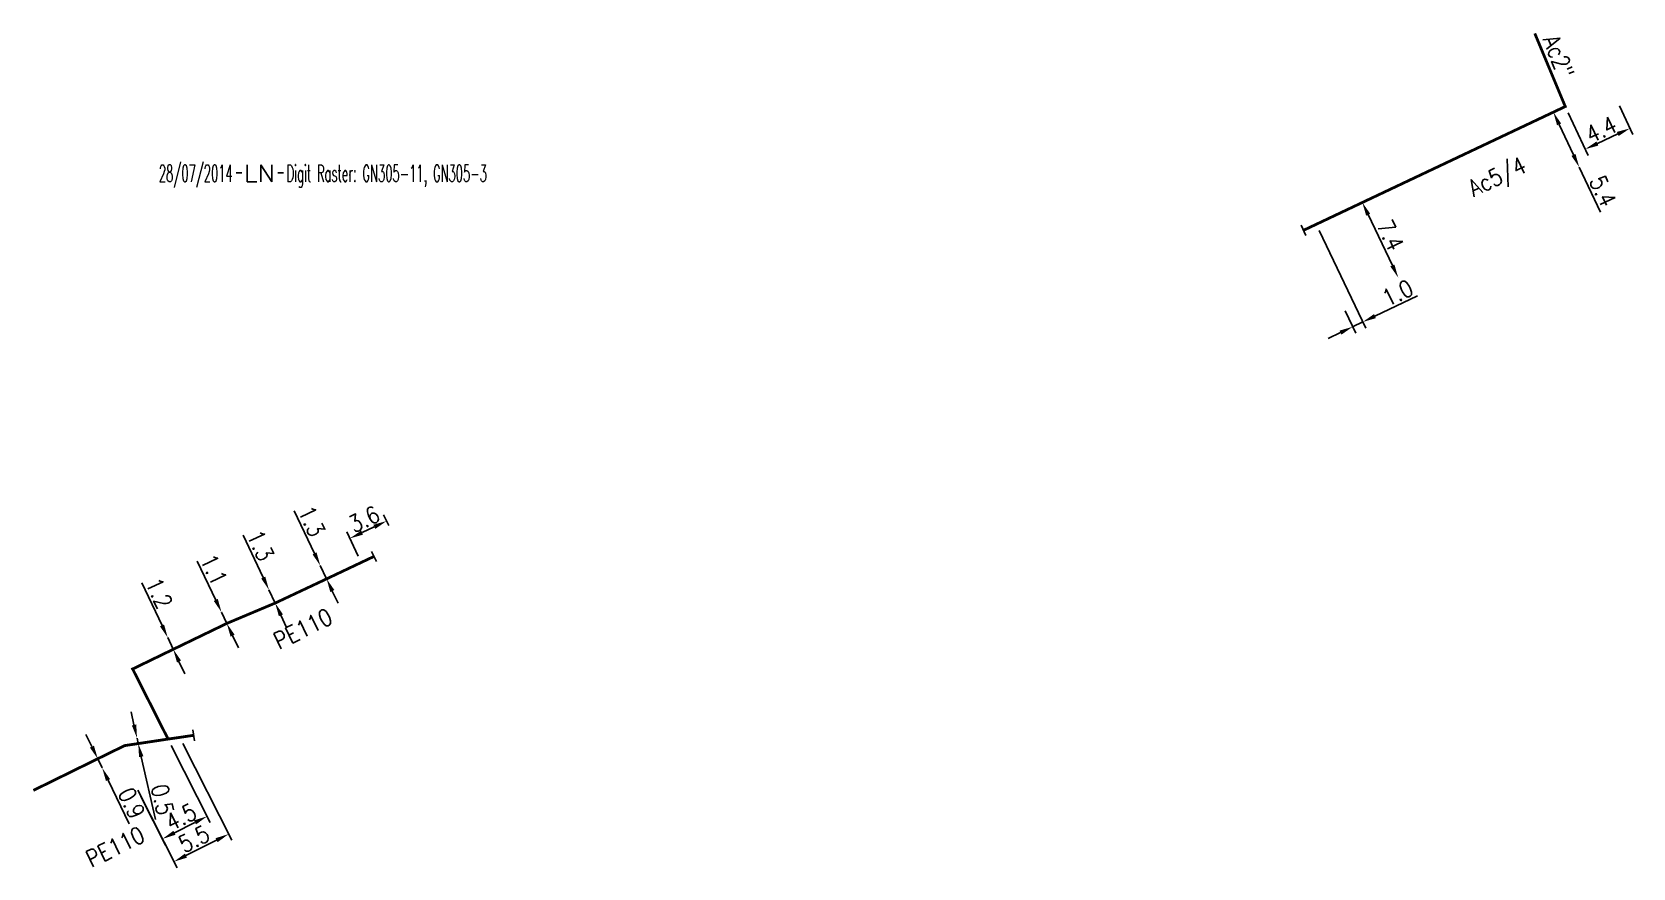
# Model space of a CAD drawing. Header units: millimetres. Extents: x 108995 to 110000, y 119999 to 121000.
# Drawn here: x 108999.9 to 109142.2, y 120925.8 to 121000.1 of the extents above; entities that cross this region are included whole.
import ezdxf
from ezdxf.enums import TextEntityAlignment as Align

# ---------------------------------------------------------------- set-up
doc = ezdxf.new("R2010")
doc.units = ezdxf.units.MM
doc.header["$MEASUREMENT"] = 0
doc.header["$PDMODE"] = 34
doc.linetypes.add('L_25_AP', pattern=[2000, 1000, 1000])
doc.layers.get('0').update_dxf_attribs({"linetype": 'CONTINUOUS'})
doc.layers.get('DEFPOINTS').update_dxf_attribs({"linetype": 'CONTINUOUS'})
doc.layers.add('L_150', color=1, linetype='CONTINUOUS')
doc.layers.add('L_340', color=7, linetype='CONTINUOUS')
doc.styles.add('G_ROMANS', font='ROMANS.SHX', dxfattribs={"width": 0.75})
doc.styles.get("Standard").update_dxf_attribs({"font": 'romans.shx', "width": 0.85})
doc.dimstyles.get("Standard").update_dxf_attribs({"dimtxt": 1.5, "dimasz": 1.2, "dimexe": 0.625, "dimexo": 0.625, "dimgap": 0.25, "dimtad": 1, "dimdec": 1, "dimzin": 0, "dimdsep": 46, "dimtxsty": 'Standard', "dimcen": -0.5, "dimadec": 0, "dimazin": 0, "dimtfac": 1, "dimtdec": 1, "dimtmove": 0, "dimatfit": 3, "dimfxl": 1, "dimtolj": 1, "dimtzin": 0, "dimarcsym": 0})

msp = doc.modelspace()

# ---------------------------------------------------------------- texts
at = {"layer": 'L_150', "linetype": 'Continuous', "width": 0.85}
for s, rotation, p in [('Ac2"', 292.6094, (109134.14, 120999.47)), ('Ac5/4', 25.3375, (109128.01, 120985.46)), ('PE110', 26.2419, (109021.84, 120945.2)), ('PE110', 26.2419, (109005.15, 120925.82))]:
    msp.add_text(s, height=1.5, rotation=rotation, dxfattribs=at).set_placement(p)

# ---------------------------------------------------------------- blocks, each defined once
blk = doc.blocks.new('*D36')
at = {"layer": 'DEFPOINTS', "color": 0, "linetype": 'Continuous', "transparency": 16777216}
for p in [(109140.74, 120994.11), (109136.17, 120993.5), (109141.92, 120991.56)]:
    blk.add_point(p, dxfattribs=at)
at = {"layer": 'L_150', "color": 0, "linetype": 'Continuous', "lineweight": -2, "transparency": 16777216}
for p, q in [((109136.43, 120992.93), (109138.2, 120989.14)), ((109141, 120993.55), (109142.19, 120991)), ((109139.02, 120990.21), (109140.84, 120991.06))]:
    blk.add_line(p, q, dxfattribs=at)
at = {"layer": 'L_150', "color": 0, "linetype": 'Continuous', "transparency": 16777216}
for points in [[(109140.75, 120991.24), (109140.92, 120990.88), (109141.92, 120991.56)], [(109138.94, 120990.39), (109139.11, 120990.03), (109137.94, 120989.71)]]:
    blk.add_solid(points, dxfattribs=at)
at = {"layer": 'L_150', "color": 0, "linetype": 'Continuous', "transparency": 16777216, "insert": (109139.36, 120991.47), "char_height": 1.5, "attachment_point": 5, "rotation": 24.9864}
blk.add_mtext('\\A1;4.4', dxfattribs=at)
blk = doc.blocks.new('*D37')
at = {"layer": 'DEFPOINTS', "color": 0, "linetype": 'Continuous', "transparency": 16777216}
for p in [(109135.11, 120993), (109137.41, 120988.11), (109137.41, 120988.11)]:
    blk.add_point(p, dxfattribs=at)
at = {"layer": 'L_150', "color": 0, "linetype": 'Continuous', "lineweight": -2, "transparency": 16777216}
for p, q in [((109135.62, 120991.91), (109136.9, 120989.2)), ((109137.41, 120988.11), (109139.3, 120984.1))]:
    blk.add_line(p, q, dxfattribs=at)
at = {"layer": 'L_150', "color": 0, "linetype": 'Continuous', "transparency": 16777216}
for points in [[(109135.8, 120992), (109135.44, 120991.83), (109135.11, 120993)], [(109137.08, 120989.28), (109136.72, 120989.11), (109137.41, 120988.11)]]:
    blk.add_solid(points, dxfattribs=at)
at = {"layer": 'L_150', "color": 0, "linetype": 'Continuous', "transparency": 16777216, "insert": (109139.52, 120985.99), "char_height": 1.5, "attachment_point": 5, "rotation": 295.2197}
blk.add_mtext('\\A1;5.4', dxfattribs=at)
blk = doc.blocks.new('*D38')
at = {"layer": 'DEFPOINTS', "color": 0, "linetype": 'Continuous', "transparency": 16777216}
for p in [(109118.13, 120984.97), (109121.32, 120978.29), (109121.32, 120978.29)]:
    blk.add_point(p, dxfattribs=at)
at = {"layer": 'L_150', "color": 0, "linetype": 'Continuous', "lineweight": -2, "transparency": 16777216}
blk.add_line((109118.65, 120983.89), (109120.8, 120979.37), dxfattribs=at)
at = {"layer": 'L_150', "color": 0, "linetype": 'Continuous', "transparency": 16777216}
for points in [[(109118.83, 120983.97), (109118.47, 120983.8), (109118.13, 120984.97)], [(109120.98, 120979.46), (109120.62, 120979.29), (109121.32, 120978.29)]]:
    blk.add_solid(points, dxfattribs=at)
at = {"layer": 'L_150', "color": 0, "linetype": 'Continuous', "transparency": 16777216, "insert": (109120.63, 120982.06), "char_height": 1.5, "attachment_point": 5, "rotation": 295.4781}
blk.add_mtext('\\A1;7.4', dxfattribs=at)
blk = doc.blocks.new('L_340_07')
at = {"color": 0, "linetype": 'Continuous', "const_width": 0.25, "flags": 128}
blk.add_lwpolyline([(0, 0), (1.25, 0)], dxfattribs=at)
at = {"color": 0, "linetype": 'Continuous', "flags": 128}
blk.add_lwpolyline([(1.25, -0.5), (1.25, 0.5)], dxfattribs=at)
at = {"color": 0, "linetype": 'Continuous', "style": 'G_ROMANS', "width": 0.75, "flags": 3}
for tag, p in [('DEF_LEG', (0.72, -3.47)), ('DEF_COUP', (0.72, -5.97)), ('DEF_TYPE', (0.72, -8.47))]:
    blk.add_attdef(tag, text='', height=1.2, dxfattribs=at).set_placement(p, align=Align.MIDDLE)
blk = doc.blocks.new('*D106')
at = {"layer": 'DEFPOINTS', "color": 0, "linetype": 'Continuous', "transparency": 16777216}
for p in [(109005.72, 120935.52), (109006.11, 120934.71), (109006.11, 120934.71)]:
    blk.add_point(p, dxfattribs=at)
at = {"layer": 'L_150', "color": 0, "linetype": 'Continuous', "lineweight": -2, "transparency": 16777216}
for p, q in [((109005.2, 120936.6), (109004.67, 120937.68)), ((109005.72, 120935.52), (109006.11, 120934.71)), ((109006.63, 120933.63), (109008.5, 120929.74))]:
    blk.add_line(p, q, dxfattribs=at)
at = {"layer": 'L_150', "color": 0, "linetype": 'Continuous', "transparency": 16777216}
for points in [[(109005.38, 120936.68), (109005.02, 120936.51), (109005.72, 120935.52)], [(109006.81, 120933.71), (109006.45, 120933.54), (109006.11, 120934.71)]]:
    blk.add_solid(points, dxfattribs=at)
at = {"layer": 'L_150', "color": 0, "linetype": 'Continuous', "transparency": 16777216, "insert": (109008.73, 120931.58), "char_height": 1.5, "attachment_point": 5, "rotation": 295.7547}
blk.add_mtext('\\A1;0.9', dxfattribs=at)
blk = doc.blocks.new('*D107')
at = {"layer": 'DEFPOINTS', "color": 0, "linetype": 'Continuous', "transparency": 16777216}
for p in [(109011.97, 120937.27), (109009.28, 120932.72), (109011.46, 120928.39)]:
    blk.add_point(p, dxfattribs=at)
at = {"layer": 'L_150', "color": 0, "linetype": 'Continuous', "lineweight": -2, "transparency": 16777216}
for p, q in [((109012.25, 120936.71), (109015.72, 120929.84)), ((109009.56, 120932.17), (109011.74, 120927.84)), ((109014.36, 120929.86), (109012.53, 120928.93))]:
    blk.add_line(p, q, dxfattribs=at)
at = {"layer": 'L_150', "color": 0, "linetype": 'Continuous', "transparency": 16777216}
for points in [[(109014.27, 120930.04), (109014.45, 120929.68), (109015.44, 120930.4)], [(109012.44, 120929.11), (109012.62, 120928.76), (109011.46, 120928.39)]]:
    blk.add_solid(points, dxfattribs=at)
at = {"layer": 'L_150', "color": 0, "linetype": 'Continuous', "transparency": 16777216, "insert": (109013.12, 120930.35), "char_height": 1.5, "attachment_point": 5, "rotation": 26.7882}
blk.add_mtext('\\A1;4.5', dxfattribs=at)
blk = doc.blocks.new('*D108')
at = {"layer": 'DEFPOINTS', "color": 0, "linetype": 'Continuous', "transparency": 16777216}
for p in [(109009.21, 120937.36), (109009.21, 120937.36), (109009.32, 120936.87)]:
    blk.add_point(p, dxfattribs=at)
at = {"layer": 'L_150', "color": 0, "linetype": 'Continuous', "lineweight": -2, "transparency": 16777216}
for p, q in [((109008.94, 120938.53), (109008.68, 120939.7)), ((109009.21, 120937.36), (109009.32, 120936.87)), ((109009.58, 120935.7), (109010.85, 120930.12))]:
    blk.add_line(p, q, dxfattribs=at)
at = {"layer": 'L_150', "color": 0, "linetype": 'Continuous', "transparency": 16777216}
for points in [[(109009.14, 120938.57), (109008.75, 120938.48), (109009.21, 120937.36)], [(109009.78, 120935.74), (109009.39, 120935.66), (109009.32, 120936.87)]]:
    blk.add_solid(points, dxfattribs=at)
at = {"layer": 'L_150', "color": 0, "linetype": 'Continuous', "transparency": 16777216, "insert": (109011.47, 120931.89), "char_height": 1.5, "attachment_point": 5, "rotation": 282.7756}
blk.add_mtext('\\A1;0.5', dxfattribs=at)
blk = doc.blocks.new('*D109')
at = {"layer": 'DEFPOINTS', "color": 0, "linetype": 'Continuous', "transparency": 16777216}
for p in [(109011.94, 120946.29), (109011.94, 120946.29), (109012.43, 120945.25)]:
    blk.add_point(p, dxfattribs=at)
at = {"layer": 'L_150', "color": 0, "linetype": 'Continuous', "lineweight": -2, "transparency": 16777216}
for p, q in [((109011.43, 120947.37), (109009.64, 120951.16)), ((109012.43, 120945.25), (109011.94, 120946.29)), ((109012.94, 120944.16), (109013.45, 120943.08))]:
    blk.add_line(p, q, dxfattribs=at)
at = {"layer": 'L_150', "color": 0, "linetype": 'Continuous', "transparency": 16777216}
for points in [[(109011.61, 120947.46), (109011.25, 120947.29), (109011.94, 120946.29)], [(109013.12, 120944.25), (109012.76, 120944.08), (109012.43, 120945.25)]]:
    blk.add_solid(points, dxfattribs=at)
at = {"layer": 'L_150', "color": 0, "linetype": 'Continuous', "transparency": 16777216, "insert": (109011.18, 120950.24), "char_height": 1.5, "attachment_point": 5, "rotation": 295.2535}
blk.add_mtext('\\A1;1.2', dxfattribs=at)
blk = doc.blocks.new('*D110')
at = {"layer": 'DEFPOINTS', "color": 0, "linetype": 'Continuous', "transparency": 16777216}
for p in [(109016.72, 120948.55), (109016.72, 120948.55), (109017.19, 120947.55)]:
    blk.add_point(p, dxfattribs=at)
at = {"layer": 'L_150', "color": 0, "linetype": 'Continuous', "lineweight": -2, "transparency": 16777216}
for p, q in [((109016.21, 120949.63), (109014.57, 120953.09)), ((109017.19, 120947.55), (109016.72, 120948.55)), ((109017.7, 120946.47), (109018.22, 120945.38))]:
    blk.add_line(p, q, dxfattribs=at)
at = {"layer": 'L_150', "color": 0, "linetype": 'Continuous', "transparency": 16777216}
for points in [[(109016.39, 120949.72), (109016.03, 120949.55), (109016.72, 120948.55)], [(109017.88, 120946.55), (109017.52, 120946.38), (109017.19, 120947.55)]]:
    blk.add_solid(points, dxfattribs=at)
at = {"layer": 'L_150', "color": 0, "linetype": 'Continuous', "transparency": 16777216, "insert": (109016.04, 120952.33), "char_height": 1.5, "attachment_point": 5, "rotation": 295.289}
blk.add_mtext('\\A1;1.1', dxfattribs=at)
blk = doc.blocks.new('*D111')
at = {"layer": 'DEFPOINTS', "color": 0, "linetype": 'Continuous', "transparency": 16777216}
for p in [(109020.94, 120950.53), (109020.94, 120950.53), (109021.49, 120949.36)]:
    blk.add_point(p, dxfattribs=at)
at = {"layer": 'L_150', "color": 0, "linetype": 'Continuous', "lineweight": -2, "transparency": 16777216}
for p, q in [((109020.43, 120951.62), (109018.65, 120955.41)), ((109021.49, 120949.36), (109020.94, 120950.53)), ((109022, 120948.27), (109022.51, 120947.19))]:
    blk.add_line(p, q, dxfattribs=at)
at = {"layer": 'L_150', "color": 0, "linetype": 'Continuous', "transparency": 16777216}
for points in [[(109020.61, 120951.71), (109020.25, 120951.54), (109020.94, 120950.53)], [(109022.18, 120948.36), (109021.82, 120948.19), (109021.49, 120949.36)]]:
    blk.add_solid(points, dxfattribs=at)
at = {"layer": 'L_150', "color": 0, "linetype": 'Continuous', "transparency": 16777216, "insert": (109020.19, 120954.48), "char_height": 1.5, "attachment_point": 5, "rotation": 295.1838}
blk.add_mtext('\\A1;1.3', dxfattribs=at)
blk = doc.blocks.new('*D112')
at = {"layer": 'DEFPOINTS', "color": 0, "linetype": 'Continuous', "transparency": 16777216}
for p in [(109025.5, 120952.69), (109025.5, 120952.69), (109026.06, 120951.51)]:
    blk.add_point(p, dxfattribs=at)
at = {"layer": 'L_150', "color": 0, "linetype": 'Continuous', "lineweight": -2, "transparency": 16777216}
for p, q in [((109024.99, 120953.77), (109023.19, 120957.56)), ((109026.06, 120951.51), (109025.5, 120952.69)), ((109026.57, 120950.43), (109027.08, 120949.35))]:
    blk.add_line(p, q, dxfattribs=at)
at = {"layer": 'L_150', "color": 0, "linetype": 'Continuous', "transparency": 16777216}
for points in [[(109025.17, 120953.86), (109024.81, 120953.69), (109025.5, 120952.69)], [(109026.75, 120950.52), (109026.39, 120950.34), (109026.06, 120951.51)]]:
    blk.add_solid(points, dxfattribs=at)
at = {"layer": 'L_150', "color": 0, "linetype": 'Continuous', "transparency": 16777216, "insert": (109024.74, 120956.64), "char_height": 1.5, "attachment_point": 5, "rotation": 295.3576}
blk.add_mtext('\\A1;1.3', dxfattribs=at)
blk = doc.blocks.new('*D113')
at = {"layer": 'DEFPOINTS', "color": 0, "linetype": 'Continuous', "transparency": 16777216}
for p in [(109031.39, 120956.65), (109031.84, 120955.69), (109029.14, 120952.97)]:
    blk.add_point(p, dxfattribs=at)
at = {"layer": 'L_340', "color": 0, "linetype": 'Continuous', "lineweight": -2, "transparency": 16777216}
for p, q in [((109031.58, 120956.25), (109031.12, 120957.21)), ((109028.87, 120953.54), (109027.87, 120955.68)), ((109029.22, 120955.62), (109030.3, 120956.14))]:
    blk.add_line(p, q, dxfattribs=at)
at = {"layer": 'L_340', "color": 0, "linetype": 'Continuous', "transparency": 16777216}
for points in [[(109030.22, 120956.32), (109030.39, 120955.95), (109031.39, 120956.65)], [(109029.13, 120955.8), (109029.3, 120955.44), (109028.13, 120955.11)]]:
    blk.add_solid(points, dxfattribs=at)
at = {"layer": 'L_340', "color": 0, "linetype": 'Continuous', "transparency": 16777216, "insert": (109029.4, 120956.82), "char_height": 1.5, "attachment_point": 5, "rotation": 25.2472}
blk.add_mtext('\\A1;3.6', dxfattribs=at)
blk = doc.blocks.new('*D114')
at = {"layer": 'DEFPOINTS', "color": 0, "linetype": 'Continuous', "transparency": 16777216}
for p in [(109013.01, 120937.42), (109009, 120933.28), (109012.49, 120926.37)]:
    blk.add_point(p, dxfattribs=at)
at = {"layer": 'L_340', "color": 0, "linetype": 'Continuous', "lineweight": -2, "transparency": 16777216}
for p, q in [((109013.29, 120936.87), (109017.63, 120928.27)), ((109009.28, 120932.72), (109012.77, 120925.81)), ((109016.28, 120928.28), (109013.56, 120926.91))]:
    blk.add_line(p, q, dxfattribs=at)
at = {"layer": 'L_340', "color": 0, "linetype": 'Continuous', "transparency": 16777216}
for points in [[(109016.19, 120928.46), (109016.37, 120928.1), (109017.35, 120928.82)], [(109013.47, 120927.09), (109013.65, 120926.73), (109012.49, 120926.37)]]:
    blk.add_solid(points, dxfattribs=at)
at = {"layer": 'L_340', "color": 0, "linetype": 'Continuous', "transparency": 16777216, "insert": (109014.28, 120928.39), "char_height": 1.5, "attachment_point": 5, "rotation": 26.7882}
blk.add_mtext('\\A1;5.5', dxfattribs=at)
blk = doc.blocks.new('GIS_MODF')
at = {"color": 0, "linetype": 'Continuous', "flags": 128}
for points in [[(-2.18, -0.01), (-1.68, -0.01)], [(1.52, -0.01), (2.02, -0.01)]]:
    blk.add_lwpolyline(points, dxfattribs=at)
at = {"color": 0, "linetype": 'Continuous', "width": 0.5}
blk.add_attdef('DATE', text='', height=1.5, dxfattribs=at).set_placement((-2.5, -0.8), align=Align.RIGHT)
at = {"color": 0, "linetype": 'Continuous', "width": 1.771291}
blk.add_attdef('USER', text='', height=1.5, dxfattribs=at).set_placement((-1.51, -0.8), (1.28, -0.8), align=Align.FIT)
at = {"color": 0, "linetype": 'Continuous', "width": 0.5}
blk.add_attdef('DESC', (2.29, -0.8), '', height=1.5, dxfattribs=at)
blk = doc.blocks.new('*D316')
at = {"layer": 'DEFPOINTS', "color": 0, "linetype": 'Continuous', "transparency": 16777216}
for p in [(109114.03, 120983.03), (109116.32, 120975.91), (109118.17, 120974.35)]:
    blk.add_point(p, dxfattribs=at)
at = {"layer": 'L_340', "color": 0, "linetype": 'Continuous', "lineweight": -2, "transparency": 16777216}
for p, q in [((109114.3, 120982.47), (109118.44, 120973.79)), ((109119.25, 120974.87), (109123.03, 120976.67)), ((109116.59, 120975.34), (109117.54, 120973.36)), ((109117.27, 120973.92), (109118.17, 120974.35)), ((109116.18, 120973.4), (109115.1, 120972.89))]:
    blk.add_line(p, q, dxfattribs=at)
at = {"layer": 'L_340', "color": 0, "linetype": 'Continuous', "transparency": 16777216}
for points in [[(109116.1, 120973.58), (109116.27, 120973.22), (109117.27, 120973.92)], [(109119.17, 120975.05), (109119.34, 120974.69), (109118.17, 120974.35)]]:
    blk.add_solid(points, dxfattribs=at)
at = {"layer": 'L_340', "color": 0, "linetype": 'Continuous', "transparency": 16777216, "insert": (109121.26, 120976.93), "char_height": 1.5, "attachment_point": 5, "rotation": 25.4781}
blk.add_mtext('\\A1;1.0', dxfattribs=at)

# ---------------------------------------------------------------- dimensions: what is measured, and where the dimension line sits
at = {"layer": 'L_150', "linetype": 'Continuous'}
for base, p1, p2, angle, picture, middle in [((109141.92, 120991.56), (109136.17, 120993.5), (109140.74, 120994.11), 204.9864, '*D36', (109139.78, 120990.57)), ((109137.41, 120988.11), (109135.11, 120993), (109137.41, 120988.11), 115.2197, '*D37', (109138.61, 120985.56)), ((109121.32, 120978.29), (109118.13, 120984.97), (109121.32, 120978.29), 115.4781, '*D38', (109119.72, 120981.63)), ((109025.5, 120952.69), (109026.06, 120951.51), (109025.5, 120952.69), 295.3576, '*D112', (109023.83, 120956.21)), ((109020.94, 120950.53), (109021.49, 120949.36), (109020.94, 120950.53), 295.1838, '*D111', (109019.28, 120954.06)), ((109016.72, 120948.55), (109017.19, 120947.55), (109016.72, 120948.55), 295.289, '*D110', (109015.14, 120951.9)), ((109011.939775, 120946.289595), (109012.430392, 120945.249501), (109011.939775, 120946.289595), 295.253468, '*D109', (109010.278229, 120949.812024)), ((109009.21, 120937.36), (109009.32, 120936.87), (109009.21, 120937.36), 282.7756, '*D108', (109010.5, 120931.67)), ((109006.11, 120934.71), (109005.72, 120935.52), (109006.11, 120934.71), 115.7547, '*D106', (109007.83, 120931.14)), ((109011.4631, 120928.3931), (109011.9674, 120937.2679), (109009.2768, 120932.7234), 26.7882, '*D107', (109013.5739, 120929.4588))]:
    dim = msp.add_linear_dim(base=base, p1=p1, p2=p2, angle=angle, dimstyle='Standard', dxfattribs=at)
    dim.commit()
    dim.dimension.update_dxf_attribs({"geometry": picture, "text_midpoint": middle, "dimtype": 160})
at = {"layer": 'L_340', "linetype": 'Continuous'}
for base, p1, p2, angle, picture, middle in [((109118.17, 120974.35), (109116.32, 120975.91), (109114.03, 120983.03), 25.4781, '*D316', (109121.69, 120976.02)), ((109031.39, 120956.65), (109029.14, 120952.97), (109031.84, 120955.69), 205.2472, '*D113', (109029.83, 120955.91)), ((109012.4856, 120926.3678), (109013.0093, 120937.4238), (109008.9951, 120933.2814), 26.7882, '*D114', (109014.7321, 120927.502))]:
    dim = msp.add_linear_dim(base=base, p1=p1, p2=p2, angle=angle, dimstyle='Standard', dxfattribs=at)
    dim.commit()
    dim.dimension.update_dxf_attribs({"geometry": picture, "text_midpoint": middle, "dimtype": 160})

# ---------------------------------------------------------------- linework, layer by layer
at = {"layer": 'L_150', "linetype": 'L_25_AP', "flags": 128}
for points in [[(109133.46, 121000, 0.25, 0.25, 0), (109136.17, 120993.5, 0.25, 0.25, 0), (109135.11, 120993, 0.25, 0.25, 0), (109118.13, 120984.97, 0.25, 0.25, 0), (109114.03, 120983.03, 0, 0, 0)], [(109011.97, 120937.27, 0.25, 0.25, 0), (109008.82, 120943.5, 0.25, 0.25, 0), (109012.43, 120945.25, 0.25, 0.25, 0), (109017.19, 120947.55, 0.25, 0.25, 0), (109021.49, 120949.36, 0.25, 0.25, 0), (109026.06, 120951.51, 0.25, 0.25, 0), (109029.14, 120952.97, 0, 0, 0)], [(109000, 120932.71, 0.25, 0.25, 0), (109005.72, 120935.52, 0.25, 0.25, 0), (109008.11, 120936.69, 0.25, 0.25, 0), (109009.32, 120936.87, 0.25, 0.25, 0), (109011.97, 120937.27, 0.25, 0.25, 0), (109013.01, 120937.42, 0, 0, 0)]]:
    msp.add_lwpolyline(points, format="xyseb", dxfattribs=at)

# ---------------------------------------------------------------- block references
at = {"layer": 'L_150'}
ref = msp.add_blockref('GIS_MODF', (109020.21, 120987.61), dxfattribs=at)
ref.add_attrib('DATE', '28/07/2014', dxfattribs={"layer": '0', "color": 0, "linetype": 'Continuous', "height": 1.5, "width": 0.5}).set_placement((109017.71, 120986.81), align=Align.RIGHT)
ref.add_attrib('USER', 'LN', dxfattribs={"layer": '0', "color": 0, "linetype": 'Continuous', "height": 1.5, "width": 1.113383}).set_placement((109018.7, 120986.81), (109021.49, 120986.81), align=Align.FIT)
ref.add_attrib('DESC', 'Digit Raster: GN305-11, GN305-3', (109022.5, 120986.81), dxfattribs={"layer": '0', "color": 0, "linetype": 'Continuous', "height": 1.5, "width": 0.5})
at = {"layer": 'L_340'}
for p, rotation in [((109114.03, 120983.03), 205.3017174346109), ((109029.14, 120952.97), 25.31023814703551), ((109013.01, 120937.42), 8.515282943640806)]:
    msp.add_blockref('L_340_07', p, dxfattribs=dict(at, rotation=rotation))

msp.set_redraw_order([(e.dxf.handle, doc.entitydb.next_handle()) for e in msp.query("TEXT MTEXT ATTDEF DIMENSION ARC_DIMENSION")])  # texts and dimensions are drawn at this point

doc.saveas('drawing.dxf')
